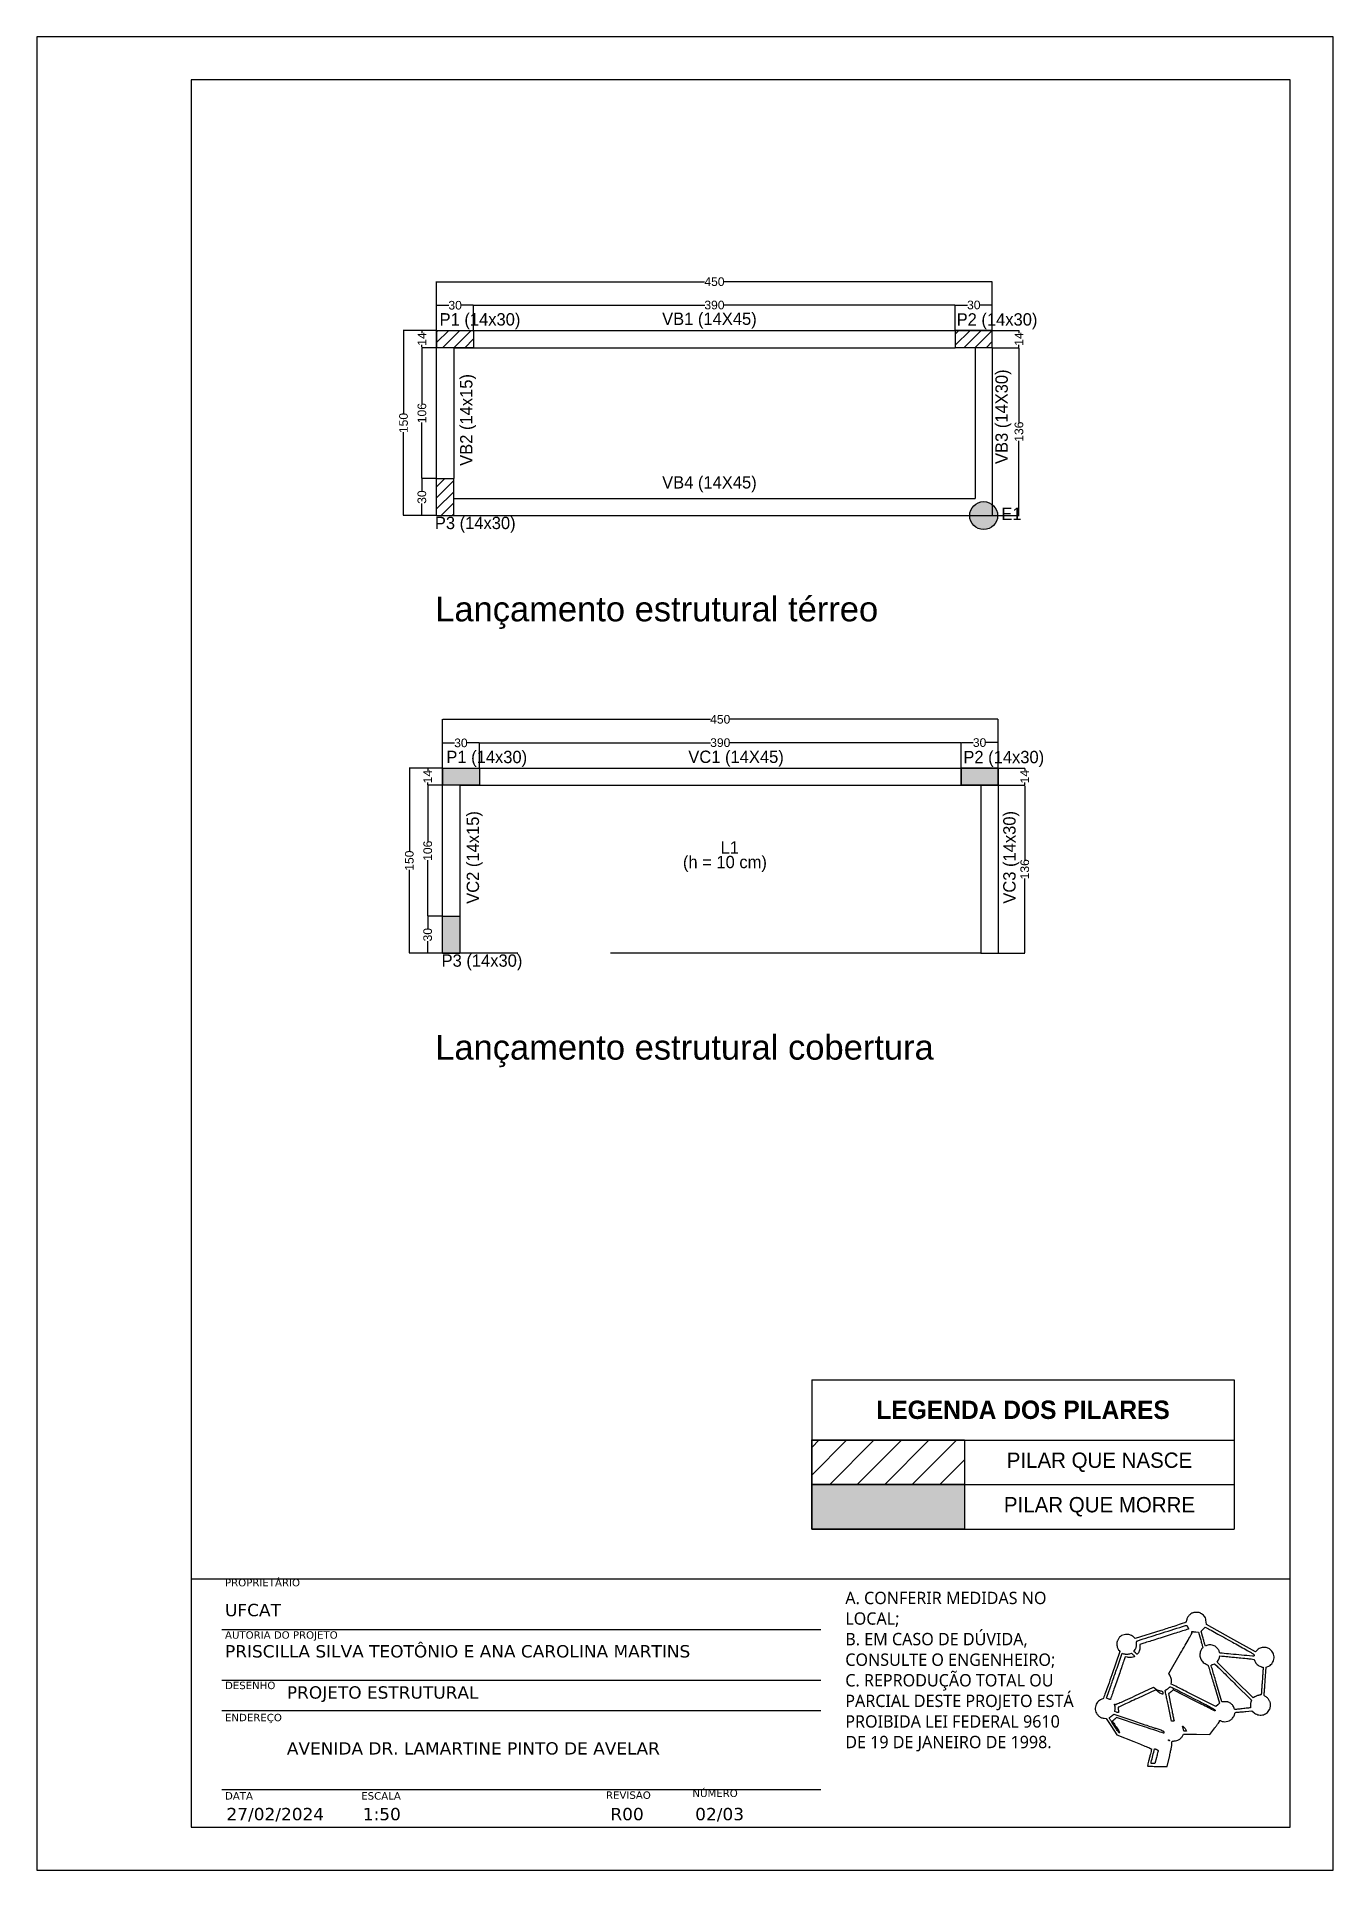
# Paper-space layout '02' of a CAD drawing. Header units: centimetres, sheet in millimetres. Extents: x 0 to 210, y 0 to 297.
# The model-space entities are those that its viewports show. They can reach past a viewport. Long polylines and large blocks are cut down to what shows.
import ezdxf

# ---------------------------------------------------------------- set-up
doc = ezdxf.new("R2010")
doc.units = ezdxf.units.CM
doc.linetypes.add('ACAD_ISO02W100', pattern=[15, 12, -3])
doc.linetypes.add('ACAD_ISO03W100', pattern=[30, 12, -18])
for name, color, linetype in [('ARQUITETURA', 253, 'Continuous'), ('CARIMBO', 250, 'Continuous'), ('Cota', 5, 'Continuous'), ('PEÇAS ESTRUTURAIS', 1, 'Continuous'), ('viewport', 7, 'Continuous')]:
    doc.layers.add(name, color=color, linetype=linetype)
doc.layers.get('viewport').off()
doc.styles.add('Arial', font='arial.ttf', dxfattribs={"height": 0.78125})
doc.styles.add('Arial_1', font='arial.ttf', dxfattribs={"height": 7})
doc.styles.add('Century Gothic_B', font='GOTHICB.TTF', dxfattribs={"height": 0.15})
doc.dimstyles.get("Standard").update_dxf_attribs({"dimtxt": 7, "dimasz": 0.3, "dimexe": 0.18, "dimexo": 0.0625, "dimgap": 0.09, "dimtad": 0, "dimdec": 0, "dimzin": 0, "dimdsep": 46, "dimtxsty": 'Arial_1', "dimcen": 0.09, "dimadec": 0, "dimazin": 0, "dimtfac": 1, "dimtdec": 0, "dimtofl": 0, "dimtmove": 0, "dimatfit": 3, "dimfxl": 1, "dimtolj": 1, "dimtzin": 0, "dimarcsym": 2})

psp = doc.layouts.new('02')

# ---------------------------------------------------------------- texts
at = {"layer": 'CARIMBO', "char_height": 4, "attachment_point": 1, "style": 'Arial'}
for s, width, insert in [('Lançamento estrutural térreo', 74.1962, (64.54, 206.3)), ('Lançamento estrutural cobertura ', 86.2607, (64.54, 135.31))]:
    psp.add_mtext_dynamic_manual_height_columns(s, width=width, gutter_width=0.262, heights=[0], dxfattribs=dict(at, insert=insert))
at = {"layer": 'CARIMBO', "attachment_point": 1}
for s, width, insert, char_height in [('{\\fVerdana|b0|i0|c0|p34;PROPRIETÁRIO}', 5.9377, (30.5, 47.2), 1.2), ('{\\fMicrosoft JhengHei UI|b0|i0|c0|p34;A. CONFERIR MEDIDAS NO LOCAL;\\PB. EM CASO DE DÚVIDA, CONSULTE O ENGENHEIRO;\\PC. REPRODUÇÃO TOTAL OU PARCIAL DESTE PROJETO ESTÁ PROIBIDA LEI FEDERAL 9610 DE 19 DE JANEIRO DE 1998.}', 37.1667, (130.96, 45.12), 2), ('{\\fVerdana|b0|i0|c0|p34;UFCAT }', 60.6098, (30.5, 43.16), 2), ('{\\fVerdana|b0|i0|c0|p34;AUTORIA DO PROJETO}', 29.425, (30.5, 38.72), 1.2), ('{\\fVerdana|b0|i0|c0|p34;PRISCILLA SILVA TEOTÔNIO E ANA CAROLINA MARTINS                   }', 93.8651, (30.5, 36.48), 2), ('{\\fVerdana|b0|i0|c0|p34;DESENHO}', 29.425, (30.5, 30.55), 1.2), ('{\\fVerdana|b0|i0|c0|p34;PROJETO ESTRUTURAL}', 60.6098, (40.52, 29.81), 2), ('{\\fVerdana|b0|i0|c0|p34;ENDEREÇO}', 29.425, (30.5, 25.35), 1.2), ('{\\fVerdana|b0|i0|c0|p34;AVENIDA DR. LAMARTINE PINTO DE AVELAR }', 66.3676, (40.52, 20.75), 2), ('{\\fVerdana|b0|i0|c0|p34;DATA}', 29.425, (30.5, 12.66), 1.2), ('{\\fVerdana|b0|i0|c0|p34;ESCALA}', 29.425, (52.57, 12.66), 1.2), ('{\\fVerdana|b0|i0|c0|p34;REVISÃO}', 29.425, (92.2, 12.78), 1.2), ('{\\fVerdana|b0|i0|c0|p34;NÚMERO}', 29.425, (106.21, 13.08), 1.2), ('{\\fVerdana|b0|i0|c0|p34;27/02/2024}', 60.6098, (30.74, 10.11), 2), ('{\\fVerdana|b0|i0|c0|p34;1:50}', 60.6098, (52.81, 10.11), 2), ('{\\fVerdana|b0|i0|c0|p34;R00}', 60.6098, (92.92, 10.11), 2), ('{\\fVerdana|b0|i0|c0|p34;02/03}', 60.6098, (106.65, 10.11), 2)]:
    psp.add_mtext_dynamic_manual_height_columns(s, width=width, gutter_width=1, heights=[0], dxfattribs=dict(at, insert=insert, char_height=char_height))

msp = doc.modelspace()

# ---------------------------------------------------------------- texts
at = {"layer": 'CARIMBO', "char_height": 10, "attachment_point": 1, "style": 'Century Gothic_B'}
for s, width, insert in [('{\\fCentury Gothic|b0|i0|c0|p34;P1 (14x30)}', 65.7841, (-3573.42, 1665.56)), ('{\\fCentury Gothic|b0|i0|c0|p34;VB1 (14X45)}', 82.615, (-3393.21, 1666.04)), ('{\\fCentury Gothic|b0|i0|c0|p34;P2 (14x30)}', 68.2086, (-3154.74, 1665.5)), ('{\\fCentury Gothic|b0|i0|c0|p34;P1 (14x30)}', 65.7841, (-2920.06, 1665.56)), ('{\\fCentury Gothic|b0|i0|c0|p34;VC1 (14X45)}', 102.798, (-2724.12, 1665.7)), ('{\\fCentury Gothic|b0|i0|c0|p34;P2 (14x30)}', 68.2086, (-2501.38, 1665.5)), ('{\\fCentury Gothic|b0|i0|c0|p34;L1}', 102.798, (-2698.01, 1592.3)), ('{\\fCentury Gothic|b0|i0|c0|p34;(h = 10 cm)}', 103.8834, (-2728.48, 1580.48)), ('{\\fCentury Gothic|b0|i0|c0|p34;VB4 (14X45)}', 82.615, (-3393.21, 1533.55)), ('{\\fCentury Gothic|b0|i0|c0|p34;E1}', 48.9897, (-3118.56, 1508.02)), ('{\\fCentury Gothic|b0|i0|c0|p34;P3 (14x30)}', 69.3268, (-3577.27, 1500.68)), ('{\\fCentury Gothic|b0|i0|c0|p34;P3 (14x30)}', 69.3268, (-2923.91, 1500.68))]:
    msp.add_mtext_dynamic_manual_height_columns(s, width=width, gutter_width=1, heights=[0], dxfattribs=dict(at, insert=insert))
at = {"layer": 'CARIMBO', "char_height": 10, "attachment_point": 1, "rotation": 90, "style": 'Century Gothic_B'}
for s, width, insert in [('{\\fCentury Gothic|b0|i0|c0|p34;VB3 (14X30)}', 79.2109, (-3123.32, 1543.42)), ('{\\fCentury Gothic|b0|i0|c0|p34;VB2 (14x15)}', 129.0414, (-3556.86, 1541.92)), ('{\\fCentury Gothic|b0|i0|c0|p34;VC2 (14x15)}', 90.191, (-2903.6, 1541.62)), ('{\\fCentury Gothic|b0|i0|c0|p34;VC3 (14x30)}', 97.501, (-2469.1, 1541.73))]:
    msp.add_mtext_dynamic_manual_height_columns(s, width=width, gutter_width=1, heights=[0], dxfattribs=dict(at, insert=insert))

# ---------------------------------------------------------------- blocks, each defined once
blk = doc.blocks.new('*T15')
at = {"layer": 'CARIMBO', "color": 0, "linetype": 'ByBlock', "lineweight": -2, "transparency": 16777216}
for p, q in [((0, 0), (137.98, 0)), ((0, 0), (0, -48.73)), ((137.98, 0), (137.98, -48.73)), ((0, -19.67), (137.98, -19.67)), ((49.91, -19.67), (49.91, -48.73)), ((0, -34.2), (137.98, -34.2)), ((0, -48.73), (137.98, -48.73))]:
    blk.add_line(p, q, dxfattribs=at)
at = {"layer": 'CARIMBO', "color": 0, "transparency": 16777216, "attachment_point": 5, "style": 'Century Gothic_B'}
for s, insert, char_height, width in [('LEGENDA DOS PILARES', (68.99, -9.83), 6, 136.6623), ('{\\fCentury Gothic|b0|i0|c0|p34;PILAR QUE NASCE }', (93.95, -26.94), 5, 86.7526), ('{\\fCentury Gothic|b0|i0|c0|p34;PILAR QUE MORRE}', (93.95, -41.47), 5, 86.7526)]:
    blk.add_mtext(s, dxfattribs=dict(at, insert=insert, char_height=char_height, width=width))
blk = doc.blocks.new('*D29')
at = {"layer": 'Cota', "color": 0, "lineweight": -2, "transparency": 16777216}
for p, q in [((-3575.91, 1531.6), (-3587.95, 1531.6)), ((-3587.77, 1531.3), (-3587.77, 1521.69)), ((-3587.77, 1501.9), (-3587.77, 1511.51)), ((-3575.91, 1501.6), (-3587.95, 1501.6))]:
    blk.add_line(p, q, dxfattribs=at)
at = {"layer": 'Cota', "color": 0, "transparency": 16777216}
for points in [[(-3587.82, 1531.3), (-3587.72, 1531.3), (-3587.77, 1531.6)], [(-3587.82, 1501.9), (-3587.72, 1501.9), (-3587.77, 1501.6)]]:
    blk.add_solid(points, dxfattribs=at)
at = {"layer": 'Defpoints', "color": 0, "transparency": 16777216}
for p in [(-3587.77, 1531.6), (-3575.85, 1531.6), (-3575.85, 1501.6)]:
    blk.add_point(p, dxfattribs=at)
at = {"layer": 'Cota', "color": 0, "transparency": 16777216, "insert": (-3587.77, 1516.6), "char_height": 7, "attachment_point": 5, "rotation": 90, "style": 'Arial_1'}
blk.add_mtext('\\A1;30', dxfattribs=at)
blk = doc.blocks.new('*D30')
at = {"layer": 'Cota', "color": 0, "lineweight": -2, "transparency": 16777216}
for p, q in [((-3575.91, 1637.6), (-3587.9, 1637.6)), ((-3587.72, 1637.3), (-3587.72, 1592.09)), ((-3587.72, 1531.9), (-3587.72, 1577.11)), ((-3575.91, 1531.6), (-3587.9, 1531.6))]:
    blk.add_line(p, q, dxfattribs=at)
at = {"layer": 'Cota', "color": 0, "transparency": 16777216}
for points in [[(-3587.77, 1637.3), (-3587.67, 1637.3), (-3587.72, 1637.6)], [(-3587.77, 1531.9), (-3587.67, 1531.9), (-3587.72, 1531.6)]]:
    blk.add_solid(points, dxfattribs=at)
at = {"layer": 'Defpoints', "color": 0, "transparency": 16777216}
for p in [(-3575.85, 1637.6), (-3587.72, 1531.6), (-3575.85, 1531.6)]:
    blk.add_point(p, dxfattribs=at)
at = {"layer": 'Cota', "color": 0, "transparency": 16777216, "insert": (-3587.72, 1584.6), "char_height": 7, "attachment_point": 5, "rotation": 90, "style": 'Arial_1'}
blk.add_mtext('\\A1;106', dxfattribs=at)
blk = doc.blocks.new('*D31')
at = {"layer": 'Cota', "color": 0, "lineweight": -2, "transparency": 16777216}
for p, q in [((-3575.91, 1651.6), (-3587.9, 1651.6)), ((-3587.72, 1651.3), (-3587.72, 1649.36)), ((-3575.91, 1637.6), (-3587.9, 1637.6)), ((-3587.72, 1637.9), (-3587.72, 1639.84))]:
    blk.add_line(p, q, dxfattribs=at)
at = {"layer": 'Cota', "color": 0, "transparency": 16777216}
for points in [[(-3587.77, 1651.3), (-3587.67, 1651.3), (-3587.72, 1651.6)], [(-3587.77, 1637.9), (-3587.67, 1637.9), (-3587.72, 1637.6)]]:
    blk.add_solid(points, dxfattribs=at)
at = {"layer": 'Defpoints', "color": 0, "transparency": 16777216}
for p in [(-3575.85, 1651.6), (-3587.72, 1637.6), (-3575.85, 1637.6)]:
    blk.add_point(p, dxfattribs=at)
at = {"layer": 'Cota', "color": 0, "transparency": 16777216, "insert": (-3587.72, 1644.6), "char_height": 7, "attachment_point": 5, "rotation": 90, "style": 'Arial_1'}
blk.add_mtext('\\A1;14', dxfattribs=at)
blk = doc.blocks.new('*D32')
at = {"layer": 'Cota', "color": 0, "lineweight": -2, "transparency": 16777216}
for p, q in [((-3575.85, 1651.66), (-3575.85, 1672.11)), ((-3575.55, 1671.93), (-3565.94, 1671.93)), ((-3546.15, 1671.93), (-3555.76, 1671.93)), ((-3545.85, 1651.66), (-3545.85, 1672.11))]:
    blk.add_line(p, q, dxfattribs=at)
at = {"layer": 'Cota', "color": 0, "transparency": 16777216}
for points in [[(-3575.55, 1671.98), (-3575.55, 1671.88), (-3575.85, 1671.93)], [(-3546.15, 1671.98), (-3546.15, 1671.88), (-3545.85, 1671.93)]]:
    blk.add_solid(points, dxfattribs=at)
at = {"layer": 'Defpoints', "color": 0, "transparency": 16777216}
for p in [(-3545.85, 1671.93), (-3575.85, 1651.6), (-3545.85, 1651.6)]:
    blk.add_point(p, dxfattribs=at)
at = {"layer": 'Cota', "color": 0, "transparency": 16777216, "insert": (-3560.85, 1671.93), "char_height": 7, "attachment_point": 5, "style": 'Arial_1'}
blk.add_mtext('\\A1;30', dxfattribs=at)
blk = doc.blocks.new('*D33')
at = {"layer": 'Cota', "color": 0, "lineweight": -2, "transparency": 16777216}
for p, q in [((-3545.85, 1651.66), (-3545.85, 1672.29)), ((-3545.55, 1672.11), (-3358.66, 1672.11)), ((-3156.15, 1672.11), (-3343.04, 1672.11)), ((-3155.85, 1651.66), (-3155.85, 1672.29))]:
    blk.add_line(p, q, dxfattribs=at)
at = {"layer": 'Cota', "color": 0, "transparency": 16777216}
for points in [[(-3545.55, 1672.16), (-3545.55, 1672.06), (-3545.85, 1672.11)], [(-3156.15, 1672.16), (-3156.15, 1672.06), (-3155.85, 1672.11)]]:
    blk.add_solid(points, dxfattribs=at)
at = {"layer": 'Defpoints', "color": 0, "transparency": 16777216}
for p in [(-3545.85, 1672.11), (-3545.85, 1651.6), (-3155.85, 1651.6)]:
    blk.add_point(p, dxfattribs=at)
at = {"layer": 'Cota', "color": 0, "transparency": 16777216, "insert": (-3350.85, 1672.11), "char_height": 7, "attachment_point": 5, "style": 'Arial_1'}
blk.add_mtext('\\A1;390', dxfattribs=at)
blk = doc.blocks.new('*D34')
at = {"layer": 'Cota', "color": 0, "lineweight": -2, "transparency": 16777216}
for p, q in [((-3155.85, 1651.66), (-3155.85, 1672.34)), ((-3155.55, 1672.16), (-3145.94, 1672.16)), ((-3126.15, 1672.16), (-3135.76, 1672.16)), ((-3125.85, 1651.66), (-3125.85, 1672.34))]:
    blk.add_line(p, q, dxfattribs=at)
at = {"layer": 'Cota', "color": 0, "transparency": 16777216}
for points in [[(-3155.55, 1672.21), (-3155.55, 1672.11), (-3155.85, 1672.16)], [(-3126.15, 1672.21), (-3126.15, 1672.11), (-3125.85, 1672.16)]]:
    blk.add_solid(points, dxfattribs=at)
at = {"layer": 'Defpoints', "color": 0, "transparency": 16777216}
for p in [(-3155.85, 1672.16), (-3155.85, 1651.6), (-3125.85, 1651.6)]:
    blk.add_point(p, dxfattribs=at)
at = {"layer": 'Cota', "color": 0, "transparency": 16777216, "insert": (-3140.85, 1672.16), "char_height": 7, "attachment_point": 5, "style": 'Arial_1'}
blk.add_mtext('\\A1;30', dxfattribs=at)
blk = doc.blocks.new('*D35')
at = {"layer": 'Cota', "color": 0, "lineweight": -2, "transparency": 16777216}
for p, q in [((-3125.79, 1651.6), (-3104.08, 1651.6)), ((-3104.26, 1651.3), (-3104.26, 1649.36)), ((-3125.79, 1637.6), (-3104.08, 1637.6)), ((-3104.26, 1637.9), (-3104.26, 1639.84))]:
    blk.add_line(p, q, dxfattribs=at)
at = {"layer": 'Cota', "color": 0, "transparency": 16777216}
for points in [[(-3104.31, 1651.3), (-3104.21, 1651.3), (-3104.26, 1651.6)], [(-3104.31, 1637.9), (-3104.21, 1637.9), (-3104.26, 1637.6)]]:
    blk.add_solid(points, dxfattribs=at)
at = {"layer": 'Defpoints', "color": 0, "transparency": 16777216}
for p in [(-3125.85, 1651.6), (-3125.85, 1637.6), (-3104.26, 1637.6)]:
    blk.add_point(p, dxfattribs=at)
at = {"layer": 'Cota', "color": 0, "transparency": 16777216, "insert": (-3104.26, 1644.6), "char_height": 7, "attachment_point": 5, "rotation": 90, "style": 'Arial_1'}
blk.add_mtext('\\A1;14', dxfattribs=at)
blk = doc.blocks.new('*D36')
at = {"layer": 'Cota', "color": 0, "lineweight": -2, "transparency": 16777216}
for p, q in [((-3125.79, 1637.6), (-3104.08, 1637.6)), ((-3104.26, 1637.3), (-3104.26, 1577.09)), ((-3104.26, 1501.9), (-3104.26, 1562.11)), ((-3125.79, 1501.6), (-3104.08, 1501.6))]:
    blk.add_line(p, q, dxfattribs=at)
at = {"layer": 'Cota', "color": 0, "transparency": 16777216}
for points in [[(-3104.31, 1637.3), (-3104.21, 1637.3), (-3104.26, 1637.6)], [(-3104.31, 1501.9), (-3104.21, 1501.9), (-3104.26, 1501.6)]]:
    blk.add_solid(points, dxfattribs=at)
at = {"layer": 'Defpoints', "color": 0, "transparency": 16777216}
for p in [(-3125.85, 1637.6), (-3125.85, 1501.6), (-3104.26, 1501.6)]:
    blk.add_point(p, dxfattribs=at)
at = {"layer": 'Cota', "color": 0, "transparency": 16777216, "insert": (-3104.26, 1569.6), "char_height": 7, "attachment_point": 5, "rotation": 90, "style": 'Arial_1'}
blk.add_mtext('\\A1;136', dxfattribs=at)
blk = doc.blocks.new('*D37')
at = {"layer": 'Cota', "color": 0, "lineweight": -2, "transparency": 16777216}
for p, q in [((-3575.85, 1651.66), (-3575.85, 1691.22)), ((-3575.55, 1691.04), (-3358.8, 1691.04)), ((-3126.15, 1691.04), (-3342.9, 1691.04)), ((-3125.85, 1651.66), (-3125.85, 1691.22))]:
    blk.add_line(p, q, dxfattribs=at)
at = {"layer": 'Cota', "color": 0, "transparency": 16777216}
for points in [[(-3575.55, 1691.09), (-3575.55, 1690.99), (-3575.85, 1691.04)], [(-3126.15, 1691.09), (-3126.15, 1690.99), (-3125.85, 1691.04)]]:
    blk.add_solid(points, dxfattribs=at)
at = {"layer": 'Defpoints', "color": 0, "transparency": 16777216}
for p in [(-3125.85, 1691.04), (-3575.85, 1651.6), (-3125.85, 1651.6)]:
    blk.add_point(p, dxfattribs=at)
at = {"layer": 'Cota', "color": 0, "transparency": 16777216, "insert": (-3350.85, 1691.04), "char_height": 7, "attachment_point": 5, "style": 'Arial_1'}
blk.add_mtext('\\A1;450', dxfattribs=at)
blk = doc.blocks.new('*D38')
at = {"layer": 'Cota', "color": 0, "lineweight": -2, "transparency": 16777216}
for p, q in [((-3575.91, 1651.6), (-3602.79, 1651.6)), ((-3602.61, 1651.3), (-3602.61, 1584.08)), ((-3602.61, 1501.9), (-3602.61, 1569.12)), ((-3575.91, 1501.6), (-3602.79, 1501.6))]:
    blk.add_line(p, q, dxfattribs=at)
at = {"layer": 'Cota', "color": 0, "transparency": 16777216}
for points in [[(-3602.66, 1651.3), (-3602.56, 1651.3), (-3602.61, 1651.6)], [(-3602.66, 1501.9), (-3602.56, 1501.9), (-3602.61, 1501.6)]]:
    blk.add_solid(points, dxfattribs=at)
at = {"layer": 'Defpoints', "color": 0, "transparency": 16777216}
for p in [(-3602.61, 1651.6), (-3575.85, 1651.6), (-3575.85, 1501.6)]:
    blk.add_point(p, dxfattribs=at)
at = {"layer": 'Cota', "color": 0, "transparency": 16777216, "insert": (-3602.61, 1576.6), "char_height": 7, "attachment_point": 5, "rotation": 90, "style": 'Arial_1'}
blk.add_mtext('\\A1;150', dxfattribs=at)
blk = doc.blocks.new('*D40')
at = {"layer": 'Cota', "color": 0, "lineweight": -2, "transparency": 16777216}
for p, q in [((-2923.31, 1531.6), (-2935.35, 1531.6)), ((-2935.17, 1531.3), (-2935.17, 1521.69)), ((-2935.17, 1501.9), (-2935.17, 1511.51)), ((-2923.31, 1501.6), (-2935.35, 1501.6))]:
    blk.add_line(p, q, dxfattribs=at)
at = {"layer": 'Cota', "color": 0, "transparency": 16777216}
for points in [[(-2935.22, 1531.3), (-2935.12, 1531.3), (-2935.17, 1531.6)], [(-2935.22, 1501.9), (-2935.12, 1501.9), (-2935.17, 1501.6)]]:
    blk.add_solid(points, dxfattribs=at)
at = {"layer": 'Defpoints', "color": 0, "transparency": 16777216}
for p in [(-2935.17, 1531.6), (-2923.25, 1531.6), (-2923.25, 1501.6)]:
    blk.add_point(p, dxfattribs=at)
at = {"layer": 'Cota', "color": 0, "transparency": 16777216, "insert": (-2935.17, 1516.6), "char_height": 7, "attachment_point": 5, "rotation": 90, "style": 'Arial_1'}
blk.add_mtext('\\A1;30', dxfattribs=at)
blk = doc.blocks.new('*D41')
at = {"layer": 'Cota', "color": 0, "lineweight": -2, "transparency": 16777216}
for p, q in [((-2923.31, 1637.6), (-2935.3, 1637.6)), ((-2935.12, 1637.3), (-2935.12, 1592.09)), ((-2935.12, 1531.9), (-2935.12, 1577.11)), ((-2923.31, 1531.6), (-2935.3, 1531.6))]:
    blk.add_line(p, q, dxfattribs=at)
at = {"layer": 'Cota', "color": 0, "transparency": 16777216}
for points in [[(-2935.17, 1637.3), (-2935.07, 1637.3), (-2935.12, 1637.6)], [(-2935.17, 1531.9), (-2935.07, 1531.9), (-2935.12, 1531.6)]]:
    blk.add_solid(points, dxfattribs=at)
at = {"layer": 'Defpoints', "color": 0, "transparency": 16777216}
for p in [(-2923.25, 1637.6), (-2935.12, 1531.6), (-2923.25, 1531.6)]:
    blk.add_point(p, dxfattribs=at)
at = {"layer": 'Cota', "color": 0, "transparency": 16777216, "insert": (-2935.12, 1584.6), "char_height": 7, "attachment_point": 5, "rotation": 90, "style": 'Arial_1'}
blk.add_mtext('\\A1;106', dxfattribs=at)
blk = doc.blocks.new('*D42')
at = {"layer": 'Cota', "color": 0, "lineweight": -2, "transparency": 16777216}
for p, q in [((-2923.31, 1651.6), (-2935.3, 1651.6)), ((-2935.12, 1651.3), (-2935.12, 1649.36)), ((-2923.31, 1637.6), (-2935.3, 1637.6)), ((-2935.12, 1637.9), (-2935.12, 1639.84))]:
    blk.add_line(p, q, dxfattribs=at)
at = {"layer": 'Cota', "color": 0, "transparency": 16777216}
for points in [[(-2935.17, 1651.3), (-2935.07, 1651.3), (-2935.12, 1651.6)], [(-2935.17, 1637.9), (-2935.07, 1637.9), (-2935.12, 1637.6)]]:
    blk.add_solid(points, dxfattribs=at)
at = {"layer": 'Defpoints', "color": 0, "transparency": 16777216}
for p in [(-2923.25, 1651.6), (-2935.12, 1637.6), (-2923.25, 1637.6)]:
    blk.add_point(p, dxfattribs=at)
at = {"layer": 'Cota', "color": 0, "transparency": 16777216, "insert": (-2935.12, 1644.6), "char_height": 7, "attachment_point": 5, "rotation": 90, "style": 'Arial_1'}
blk.add_mtext('\\A1;14', dxfattribs=at)
blk = doc.blocks.new('*D43')
at = {"layer": 'Cota', "color": 0, "lineweight": -2, "transparency": 16777216}
for p, q in [((-2923.25, 1651.66), (-2923.25, 1672.11)), ((-2922.95, 1671.93), (-2913.34, 1671.93)), ((-2893.55, 1671.93), (-2903.16, 1671.93)), ((-2893.25, 1651.66), (-2893.25, 1672.11))]:
    blk.add_line(p, q, dxfattribs=at)
at = {"layer": 'Cota', "color": 0, "transparency": 16777216}
for points in [[(-2922.95, 1671.98), (-2922.95, 1671.88), (-2923.25, 1671.93)], [(-2893.55, 1671.98), (-2893.55, 1671.88), (-2893.25, 1671.93)]]:
    blk.add_solid(points, dxfattribs=at)
at = {"layer": 'Defpoints', "color": 0, "transparency": 16777216}
for p in [(-2893.25, 1671.93), (-2923.25, 1651.6), (-2893.25, 1651.6)]:
    blk.add_point(p, dxfattribs=at)
at = {"layer": 'Cota', "color": 0, "transparency": 16777216, "insert": (-2908.25, 1671.93), "char_height": 7, "attachment_point": 5, "style": 'Arial_1'}
blk.add_mtext('\\A1;30', dxfattribs=at)
blk = doc.blocks.new('*D44')
at = {"layer": 'Cota', "color": 0, "lineweight": -2, "transparency": 16777216}
for p, q in [((-2893.25, 1651.66), (-2893.25, 1672.29)), ((-2892.95, 1672.11), (-2706.06, 1672.11)), ((-2503.55, 1672.11), (-2690.44, 1672.11)), ((-2503.25, 1651.66), (-2503.25, 1672.29))]:
    blk.add_line(p, q, dxfattribs=at)
at = {"layer": 'Cota', "color": 0, "transparency": 16777216}
for points in [[(-2892.95, 1672.16), (-2892.95, 1672.06), (-2893.25, 1672.11)], [(-2503.55, 1672.16), (-2503.55, 1672.06), (-2503.25, 1672.11)]]:
    blk.add_solid(points, dxfattribs=at)
at = {"layer": 'Defpoints', "color": 0, "transparency": 16777216}
for p in [(-2893.25, 1672.11), (-2893.25, 1651.6), (-2503.25, 1651.6)]:
    blk.add_point(p, dxfattribs=at)
at = {"layer": 'Cota', "color": 0, "transparency": 16777216, "insert": (-2698.25, 1672.11), "char_height": 7, "attachment_point": 5, "style": 'Arial_1'}
blk.add_mtext('\\A1;390', dxfattribs=at)
blk = doc.blocks.new('*D45')
at = {"layer": 'Cota', "color": 0, "lineweight": -2, "transparency": 16777216}
for p, q in [((-2503.25, 1651.66), (-2503.25, 1672.34)), ((-2502.95, 1672.16), (-2493.34, 1672.16)), ((-2473.55, 1672.16), (-2483.16, 1672.16)), ((-2473.25, 1651.66), (-2473.25, 1672.34))]:
    blk.add_line(p, q, dxfattribs=at)
at = {"layer": 'Cota', "color": 0, "transparency": 16777216}
for points in [[(-2502.95, 1672.21), (-2502.95, 1672.11), (-2503.25, 1672.16)], [(-2473.55, 1672.21), (-2473.55, 1672.11), (-2473.25, 1672.16)]]:
    blk.add_solid(points, dxfattribs=at)
at = {"layer": 'Defpoints', "color": 0, "transparency": 16777216}
for p in [(-2503.25, 1672.16), (-2503.25, 1651.6), (-2473.25, 1651.6)]:
    blk.add_point(p, dxfattribs=at)
at = {"layer": 'Cota', "color": 0, "transparency": 16777216, "insert": (-2488.25, 1672.16), "char_height": 7, "attachment_point": 5, "style": 'Arial_1'}
blk.add_mtext('\\A1;30', dxfattribs=at)
blk = doc.blocks.new('*D46')
at = {"layer": 'Cota', "color": 0, "lineweight": -2, "transparency": 16777216}
for p, q in [((-2473.18, 1651.6), (-2451.48, 1651.6)), ((-2451.66, 1651.3), (-2451.66, 1649.36)), ((-2473.18, 1637.6), (-2451.48, 1637.6)), ((-2451.66, 1637.9), (-2451.66, 1639.84))]:
    blk.add_line(p, q, dxfattribs=at)
at = {"layer": 'Cota', "color": 0, "transparency": 16777216}
for points in [[(-2451.71, 1651.3), (-2451.61, 1651.3), (-2451.66, 1651.6)], [(-2451.71, 1637.9), (-2451.61, 1637.9), (-2451.66, 1637.6)]]:
    blk.add_solid(points, dxfattribs=at)
at = {"layer": 'Defpoints', "color": 0, "transparency": 16777216}
for p in [(-2473.25, 1651.6), (-2473.25, 1637.6), (-2451.66, 1637.6)]:
    blk.add_point(p, dxfattribs=at)
at = {"layer": 'Cota', "color": 0, "transparency": 16777216, "insert": (-2451.66, 1644.6), "char_height": 7, "attachment_point": 5, "rotation": 90, "style": 'Arial_1'}
blk.add_mtext('\\A1;14', dxfattribs=at)
blk = doc.blocks.new('*D47')
at = {"layer": 'Cota', "color": 0, "lineweight": -2, "transparency": 16777216}
for p, q in [((-2473.18, 1637.6), (-2451.48, 1637.6)), ((-2451.66, 1637.3), (-2451.66, 1577.09)), ((-2451.66, 1501.9), (-2451.66, 1562.11)), ((-2473.18, 1501.6), (-2451.48, 1501.6))]:
    blk.add_line(p, q, dxfattribs=at)
at = {"layer": 'Cota', "color": 0, "transparency": 16777216}
for points in [[(-2451.71, 1637.3), (-2451.61, 1637.3), (-2451.66, 1637.6)], [(-2451.71, 1501.9), (-2451.61, 1501.9), (-2451.66, 1501.6)]]:
    blk.add_solid(points, dxfattribs=at)
at = {"layer": 'Defpoints', "color": 0, "transparency": 16777216}
for p in [(-2473.25, 1637.6), (-2473.25, 1501.6), (-2451.66, 1501.6)]:
    blk.add_point(p, dxfattribs=at)
at = {"layer": 'Cota', "color": 0, "transparency": 16777216, "insert": (-2451.66, 1569.6), "char_height": 7, "attachment_point": 5, "rotation": 90, "style": 'Arial_1'}
blk.add_mtext('\\A1;136', dxfattribs=at)
blk = doc.blocks.new('*D39')
at = {"layer": 'Cota', "color": 0, "lineweight": -2, "transparency": 16777216}
for p, q in [((-2923.25, 1651.66), (-2923.25, 1691.22)), ((-2922.95, 1691.04), (-2706.2, 1691.04)), ((-2473.55, 1691.04), (-2690.3, 1691.04)), ((-2473.25, 1651.66), (-2473.25, 1691.22))]:
    blk.add_line(p, q, dxfattribs=at)
at = {"layer": 'Cota', "color": 0, "transparency": 16777216}
for points in [[(-2922.95, 1691.09), (-2922.95, 1690.99), (-2923.25, 1691.04)], [(-2473.55, 1691.09), (-2473.55, 1690.99), (-2473.25, 1691.04)]]:
    blk.add_solid(points, dxfattribs=at)
at = {"layer": 'Defpoints', "color": 0, "transparency": 16777216}
for p in [(-2473.25, 1691.04), (-2923.25, 1651.6), (-2473.25, 1651.6)]:
    blk.add_point(p, dxfattribs=at)
at = {"layer": 'Cota', "color": 0, "transparency": 16777216, "insert": (-2698.25, 1691.04), "char_height": 7, "attachment_point": 5, "style": 'Arial_1'}
blk.add_mtext('\\A1;450', dxfattribs=at)
blk = doc.blocks.new('*D48')
at = {"layer": 'Cota', "color": 0, "lineweight": -2, "transparency": 16777216}
for p, q in [((-2923.31, 1651.6), (-2950.19, 1651.6)), ((-2950.01, 1651.3), (-2950.01, 1584.08)), ((-2950.01, 1501.9), (-2950.01, 1569.12)), ((-2923.31, 1501.6), (-2950.19, 1501.6))]:
    blk.add_line(p, q, dxfattribs=at)
at = {"layer": 'Cota', "color": 0, "transparency": 16777216}
for points in [[(-2950.06, 1651.3), (-2949.96, 1651.3), (-2950.01, 1651.6)], [(-2950.06, 1501.9), (-2949.96, 1501.9), (-2950.01, 1501.6)]]:
    blk.add_solid(points, dxfattribs=at)
at = {"layer": 'Defpoints', "color": 0, "transparency": 16777216}
for p in [(-2950.01, 1651.6), (-2923.25, 1651.6), (-2923.25, 1501.6)]:
    blk.add_point(p, dxfattribs=at)
at = {"layer": 'Cota', "color": 0, "transparency": 16777216, "insert": (-2950.01, 1576.6), "char_height": 7, "attachment_point": 5, "rotation": 90, "style": 'Arial_1'}
blk.add_mtext('\\A1;150', dxfattribs=at)

# ---------------------------------------------------------------- dimensions: what is measured, and where the dimension line sits
at = {"layer": 'Cota'}
for base, p1, p2, picture, middle in [((-3125.85, 1691.04), (-3575.85, 1651.6), (-3125.85, 1651.6), '*D37', (-3350.85, 1691.04)), ((-2473.25, 1691.04), (-2923.25, 1651.6), (-2473.25, 1651.6), '*D39', (-2698.25, 1691.04)), ((-3545.85, 1672.11), (-3155.85, 1651.6), (-3545.85, 1651.6), '*D33', (-3350.85, 1672.11)), ((-3155.85, 1672.16), (-3125.85, 1651.6), (-3155.85, 1651.6), '*D34', (-3140.85, 1672.16)), ((-2893.25, 1672.11), (-2503.25, 1651.6), (-2893.25, 1651.6), '*D44', (-2698.25, 1672.11)), ((-2503.25, 1672.16), (-2473.25, 1651.6), (-2503.25, 1651.6), '*D45', (-2488.25, 1672.16)), ((-3545.85, 1671.93), (-3575.85, 1651.6), (-3545.85, 1651.6), '*D32', (-3560.85, 1671.93)), ((-2893.25, 1671.93), (-2923.25, 1651.6), (-2893.25, 1651.6), '*D43', (-2908.25, 1671.93))]:
    dim = msp.add_linear_dim(base=base, p1=p1, p2=p2, dimstyle='Standard', dxfattribs=at)
    dim.commit()
    dim.dimension.update_dxf_attribs({"geometry": picture, "text_midpoint": middle})
for base, p1, p2, picture, middle in [((-3602.61, 1651.6), (-3575.85, 1501.6), (-3575.85, 1651.6), '*D38', (-3602.61, 1576.6)), ((-3587.72, 1637.6), (-3575.85, 1651.6), (-3575.85, 1637.6), '*D31', (-3587.72, 1644.6)), ((-3104.26, 1637.6), (-3125.85, 1651.6), (-3125.85, 1637.6), '*D35', (-3104.26, 1644.6)), ((-2950.01, 1651.6), (-2923.25, 1501.6), (-2923.25, 1651.6), '*D48', (-2950.01, 1576.6)), ((-2935.12, 1637.6), (-2923.25, 1651.6), (-2923.25, 1637.6), '*D42', (-2935.12, 1644.6)), ((-2451.66, 1637.6), (-2473.25, 1651.6), (-2473.25, 1637.6), '*D46', (-2451.66, 1644.6)), ((-3587.72, 1531.6), (-3575.85, 1637.6), (-3575.85, 1531.6), '*D30', (-3587.72, 1584.6)), ((-3104.26, 1501.6), (-3125.85, 1637.6), (-3125.85, 1501.6), '*D36', (-3104.26, 1569.6)), ((-2935.12, 1531.6), (-2923.25, 1637.6), (-2923.25, 1531.6), '*D41', (-2935.12, 1584.6)), ((-2451.66, 1501.6), (-2473.25, 1637.6), (-2473.25, 1501.6), '*D47', (-2451.66, 1569.6)), ((-3587.77, 1531.6), (-3575.85, 1501.6), (-3575.85, 1531.6), '*D29', (-3587.77, 1516.6)), ((-2935.17, 1531.6), (-2923.25, 1501.6), (-2923.25, 1531.6), '*D40', (-2935.17, 1516.6))]:
    dim = msp.add_linear_dim(base=base, p1=p1, p2=p2, angle=90, dimstyle='Standard', dxfattribs=at)
    dim.commit()
    dim.dimension.update_dxf_attribs({"geometry": picture, "text_midpoint": middle})

# ---------------------------------------------------------------- hatches: boundary and pattern name
at = {"layer": 'CARIMBO'}
h = msp.add_hatch(dxfattribs=at)
h.set_pattern_fill('ANSI31', color=1, scale=2)
h.paths.add_polyline_path([(-3545.85, 1651.6), (-3575.85, 1651.6), (-3575.85, 1637.6), (-3545.85, 1637.6)])
h.paths.add_polyline_path([(-3561.85, 1531.6), (-3575.85, 1531.6), (-3575.85, 1501.6), (-3561.85, 1501.6)])
h.paths.add_polyline_path([(-3125.85, 1651.6), (-3155.85, 1651.6), (-3155.85, 1637.6), (-3125.85, 1637.6)])
h = msp.add_hatch(color=1, dxfattribs=at)
h.dxf.hatch_style = 1
h.paths.add_polyline_path([(-3121.52, 1501.6, 0.230114), (-3125.85, 1510.51), (-3125.85, 1501.6), (-3139.85, 1501.6), (-3144.18, 1501.6, 1)])
h.paths.add_polyline_path([(-3125.85, 1510.51, 0.345931), (-3139.85, 1510.51), (-3139.85, 1501.6), (-3125.85, 1501.6)])
h.paths.add_polyline_path([(-3139.85, 1510.51, 0.230114), (-3144.18, 1501.6), (-3139.85, 1501.6)], flags=17)
h.paths.add_polyline_path([(-2909.25, 1531.6), (-2923.25, 1531.6), (-2923.25, 1501.6), (-2909.25, 1501.6)])
h.paths.add_polyline_path([(-2893.25, 1651.6), (-2923.25, 1651.6), (-2923.25, 1637.6), (-2893.25, 1637.6)])
h.paths.add_polyline_path([(-2473.25, 1651.6), (-2503.25, 1651.6), (-2503.25, 1637.6), (-2473.25, 1637.6)])
h = msp.add_hatch(dxfattribs=at)
h.set_pattern_fill('ANSI31', color=1, scale=2)
h.paths.add_polyline_path([(-2267.54, 1600.41), (-2317.45, 1600.41), (-2317.45, 1585.87), (-2267.54, 1585.87)])
h = msp.add_hatch(color=1, dxfattribs=at)
h.dxf.hatch_style = 1
h.paths.add_polyline_path([(-2267.54, 1571.34), (-2267.54, 1585.87), (-2317.45, 1585.87), (-2317.45, 1571.34)])

# ---------------------------------------------------------------- linework, layer by layer
at = {"layer": 'ARQUITETURA'}
for p, q in [((-3575.85, 1501.6), (-3575.85, 1651.6)), ((-3575.85, 1651.6), (-3125.85, 1651.6)), ((-2923.25, 1501.6), (-2923.25, 1651.6)), ((-2923.25, 1651.6), (-2473.25, 1651.6)), ((-3561.85, 1637.6), (-3561.85, 1531.6)), ((-3561.85, 1637.6), (-3155.85, 1637.6)), ((-3139.85, 1637.6), (-3139.85, 1515.6)), ((-3125.85, 1637.6), (-3125.85, 1501.6)), ((-2909.25, 1637.6), (-2909.25, 1501.6)), ((-2909.25, 1637.6), (-2473.25, 1637.6)), ((-2487.25, 1637.6), (-2487.25, 1501.6)), ((-2473.25, 1637.6), (-2473.25, 1501.6)), ((-3561.85, 1515.6), (-3139.85, 1515.6)), ((-3561.85, 1501.6), (-3139.85, 1501.6)), ((-3139.85, 1501.6), (-3125.85, 1501.6))]:
    msp.add_line(p, q, dxfattribs=at)
at = {"layer": 'ARQUITETURA', "linetype": 'ACAD_ISO02W100'}
msp.add_line((-2487.25, 1501.6), (-2909.25, 1501.6), dxfattribs=at)
at = {"layer": 'CARIMBO', "linetype": 'ACAD_ISO03W100'}
for p, q in [((-3125.85, 1597.6), (-3125.85, 1501.6)), ((-2473.25, 1597.6), (-2473.25, 1501.6))]:
    msp.add_line(p, q, dxfattribs=at)
at = {"layer": 'CARIMBO'}
msp.add_line((-2487.25, 1501.6), (-2473.25, 1501.6), dxfattribs=at)
for points in [[(-2317.45, 1600.41), (-2267.54, 1600.41), (-2267.54, 1585.87), (-2317.45, 1585.87)], [(-2317.45, 1585.87), (-2267.54, 1585.87), (-2267.54, 1571.34), (-2317.45, 1571.34)]]:
    msp.add_lwpolyline(points, close=True, dxfattribs=at)
at = {"layer": 'Cota'}
msp.add_line((-3575.85, 1501.6), (-3575.85, 1515.6), dxfattribs=at)
at = {"layer": 'PEÇAS ESTRUTURAIS'}
for p, q in [((-3575.85, 1651.6), (-3561.85, 1651.6)), ((-3575.85, 1651.6), (-3575.85, 1637.6)), ((-3575.85, 1651.6), (-3545.85, 1651.6)), ((-3545.85, 1651.6), (-3545.85, 1637.6)), ((-3125.85, 1651.6), (-3155.85, 1651.6)), ((-3155.85, 1651.6), (-3155.85, 1637.6)), ((-3125.85, 1637.6), (-3125.85, 1651.6)), ((-2923.25, 1651.6), (-2909.25, 1651.6)), ((-2923.25, 1651.6), (-2923.25, 1637.6)), ((-2923.25, 1651.6), (-2893.25, 1651.6)), ((-2893.25, 1651.6), (-2893.25, 1637.6)), ((-2473.25, 1651.6), (-2503.25, 1651.6)), ((-2503.25, 1651.6), (-2503.25, 1637.6)), ((-2473.25, 1637.6), (-2473.25, 1651.6)), ((-3545.85, 1637.6), (-3575.85, 1637.6)), ((-3125.85, 1637.6), (-3155.85, 1637.6)), ((-2893.25, 1637.6), (-2923.25, 1637.6)), ((-2473.25, 1637.6), (-2487.25, 1637.6)), ((-3575.85, 1501.6), (-3575.85, 1531.6)), ((-3575.85, 1531.6), (-3561.85, 1531.6)), ((-3561.85, 1501.6), (-3561.85, 1531.6)), ((-2923.25, 1501.6), (-2923.25, 1531.6)), ((-2923.25, 1531.6), (-2909.25, 1531.6)), ((-3575.85, 1501.6), (-3561.85, 1501.6)), ((-2923.25, 1501.6), (-2909.25, 1501.6))]:
    msp.add_line(p, q, dxfattribs=at)
for points in [[(-2923.25, 1651.6), (-2893.25, 1651.6), (-2893.25, 1637.6), (-2923.25, 1637.6)], [(-2503.25, 1651.6), (-2473.25, 1651.6), (-2473.25, 1637.6), (-2503.25, 1637.6)], [(-2923.25, 1531.6), (-2909.25, 1531.6), (-2909.25, 1501.6), (-2923.25, 1501.6)]]:
    msp.add_lwpolyline(points, close=True, dxfattribs=at)
msp.add_circle((-3132.85, 1501.6), 11.33, dxfattribs=at)

# ---------------------------------------------------------------- block references
msp.add_blockref('*T15', (-2317.45, 1620.07))

msp.set_redraw_order([(e.dxf.handle, doc.entitydb.next_handle()) for e in msp.query("TEXT MTEXT ATTDEF DIMENSION ARC_DIMENSION")])  # texts and dimensions are drawn at this point

# ---------------------------------------------------------------- linework, layer by layer
for points in [[(187.08, 41.64, 0.079478), (186.74, 41.4, 0.054467), (186.45, 41.04, 0.055091), (186.25, 40.63, 0.089267), (186.18, 40.25, -0.318001), (186.12, 40.17, -0.00227), (185.34, 39.9, -0.004795), (184.18, 39.51, -0.00091), (182.05, 38.84), (177.93, 37.53), (177.7, 37.75, 0.045989), (177.45, 37.95, 0.048466), (177.17, 38.1, 0.049205), (176.87, 38.19, 0.050376), (176.56, 38.22, 0.057358), (176.1, 38.17, 0.073919), (175.71, 38.01, 0.074646), (175.39, 37.75, 0.059941), (175.13, 37.39, 0.022187), (175.03, 37.19, 0.046293), (174.98, 37.03, 0.042492), (174.95, 36.86, 0.016038), (174.94, 36.61, 0.031811), (174.97, 36.29, 0.052573), (175.03, 36.03, 0.056422), (175.14, 35.8, 0.043793), (175.31, 35.58), (175.44, 35.44), (174.12, 31.64, -0.001341), (173.53, 29.96, -0.00365), (173.1, 28.79, -0.000922), (172.76, 27.86, -0.232969), (172.7, 27.8, 0.052602), (172.3, 27.63, 0.060655), (171.96, 27.39, 0.062659), (171.7, 27.08, 0.062566), (171.53, 26.71, 0.067657), (171.44, 26.28, 0.07176), (171.48, 25.84, 0.071432), (171.65, 25.44, 0.066114), (171.92, 25.08, 0.03404), (172.13, 24.9, 0.051282), (172.34, 24.77, 0.04987), (172.58, 24.69, 0.030117), (172.87, 24.63), (173.23, 24.59), (174.07, 23.28), (174.92, 21.97), (177.71, 20.84, -0.00035), (178.78, 20.41, -0.000565), (179.69, 20.04, -0.000077), (180.5, 19.7, -0.041097), (180.55, 19.68, -0.317107), (180.56, 19.64, -0.002034), (180.48, 19.25, -0.00699), (180.37, 18.81, -0.004284), (180.24, 18.29, 0.003499), (180.08, 17.68, 0.009869), (179.98, 17.26, 0.005641), (179.91, 16.94, 0.317571), (179.94, 16.89, 0.121999), (179.99, 16.87, 0.001087), (180.44, 16.85, 0.003666), (180.96, 16.84, 0.002349), (181.55, 16.82), (183.1, 16.8), (183.5, 18.6, 0.003235), (183.65, 19.31, 0.004837), (183.77, 19.92, 0.002145), (183.87, 20.45, 0.099334), (183.86, 20.56, -0.057961), (183.84, 20.75, -0.189286), (183.89, 20.86, -0.162677), (184.01, 20.93, -0.040506), (184.23, 20.95, 0.074695), (184.64, 21.01, 0.067212), (185.03, 21.19, 0.06575), (185.36, 21.47, 0.065907), (185.61, 21.83), (185.72, 22.05), (187.86, 22.04), (190.01, 22.02), (190.82, 23.07, 0.005197), (191.14, 23.5, 0.009482), (191.39, 23.85, 0.004462), (191.59, 24.15, 0.241149), (191.59, 24.21, -0.038552), (191.58, 24.28, -0.487664), (191.59, 24.29, -0.104544), (191.63, 24.28, -0.003557), (191.79, 24.21, 0.08403), (192.2, 24.08, 0.068415), (192.66, 24.09, 0.066973), (193.11, 24.22, 0.07379), (193.5, 24.46, 0.047786), (193.69, 24.66, 0.036473), (193.86, 24.91, 0.037396), (193.99, 25.16, 0.094407), (194.03, 25.36, -0.152944), (194.06, 25.48, -0.128065), (194.16, 25.56, -0.081842), (194.33, 25.61, -0.031911), (194.57, 25.63, 0.017211), (194.75, 25.64, 0.003074), (195.07, 25.66, 0.003318), (195.45, 25.69, 0.00299), (195.84, 25.73), (196.8, 25.84), (197.1, 25.57, 0.108864), (197.77, 25.21, 0.117508), (198.51, 25.17, 0.117913), (199.19, 25.46, 0.110153), (199.68, 26.04, 0.037258), (199.74, 26.18, 0.034903), (199.78, 26.34, 0.029781), (199.8, 26.52, 0.016378), (199.81, 26.74, 0.015811), (199.81, 26.99, 0.046417), (199.78, 27.16, 0.049348), (199.73, 27.32, 0.019736), (199.62, 27.53, 0.027212), (199.51, 27.7, 0.030137), (199.39, 27.85, 0.030273), (199.25, 27.98, 0.027963), (199.1, 28.1, -0.012714), (198.92, 28.22, -0.065884), (198.83, 28.31, -0.119764), (198.8, 28.38, -0.093219), (198.8, 28.48, 0.026903), (198.81, 28.6, 0.000513), (198.86, 29.22, 0.001244), (198.91, 29.94, 0.000833), (198.97, 30.77), (199.11, 32.9), (199.4, 33.01, 0.131929), (200.03, 33.47, 0.124197), (200.37, 34.2, 0.123277), (200.32, 35, 0.128862), (199.9, 35.67, 0.035506), (199.65, 35.88, 0.060104), (199.41, 36.01, 0.058967), (199.14, 36.08, 0.032836), (198.8, 36.1, 0.043172), (198.45, 36.07, 0.058016), (198.13, 35.98, 0.059393), (197.85, 35.82, 0.048311), (197.6, 35.59), (197.41, 35.38), (193.42, 37.59), (189.44, 39.8), (189.4, 40.27, 0.045148), (189.33, 40.7, 0.069177), (189.19, 41.04, 0.07197), (188.96, 41.32, 0.053536), (188.65, 41.56, 0.019859), (188.44, 41.68, 0.053842), (188.28, 41.74, 0.04808), (188.1, 41.76, 0.013377), (187.83, 41.77, 0.014365), (187.58, 41.76, 0.029893), (187.39, 41.74, 0.035951), (187.23, 41.7, 0.034713)], [(186.32, 39.57, 0.031863), (186.34, 39.52, 0.011462), (186.38, 39.44, 0.011316), (186.43, 39.36, 0.013177), (186.47, 39.29, -0.017287), (186.51, 39.22, -0.0272), (186.54, 39.16, -0.025593), (186.56, 39.11, -0.299351), (186.55, 39.09, -0.099006), (186.53, 39.08, -0.000046), (185.58, 38.77, -0.000665), (184.52, 38.43, -0.000405), (183.27, 38.04, 0.00001), (181.97, 37.63, 0.000012), (180.77, 37.25, 0.00001), (179.76, 36.93, 0.000097), (179.33, 36.79), (178.66, 36.58), (178.66, 36.15, -0.038871), (178.64, 35.82, -0.04202), (178.56, 35.5, -0.046084), (178.45, 35.24, -0.095107), (178.3, 35.07, -0.095463), (178.24, 35.03, -0.1793), (178.17, 35.03, -0.082716), (178.1, 35.08, -0.010801), (177.95, 35.22), (177.71, 35.45), (177.91, 35.77, 0.023212), (178.02, 35.97, 0.053839), (178.08, 36.13, 0.044556), (178.1, 36.31, 0.011864), (178.12, 36.6, -0.009508), (178.13, 36.84, -0.028153), (178.15, 37, -0.038951), (178.17, 37.11, -0.225559), (178.21, 37.15, -0.011613), (178.74, 37.33, -0.000133), (182.31, 38.46, -0.000027), (186.07, 39.65, -0.060557), (186.19, 39.67, -0.100927), (186.23, 39.67, -0.076882), (186.27, 39.65, -0.074024), (186.3, 39.61, -0.081175)], [(187.72, 38.61), (188.16, 38.57), (188.37, 37.81, 0.001166), (188.47, 37.49, 0.000919), (188.57, 37.13, 0.000929), (188.66, 36.81, 0.002298), (188.74, 36.57, -0.006874), (188.81, 36.3, -0.039177), (188.84, 36.16, -0.084305), (188.84, 36.07, -0.165216), (188.8, 36.01, 0.067696), (188.76, 35.96, 0.012124), (188.69, 35.86, 0.012896), (188.62, 35.74, 0.011331), (188.55, 35.61, 0.053195), (188.45, 35.33, 0.04526), (188.4, 35.01, 0.044287), (188.4, 34.67, 0.04575), (188.47, 34.35, 0.070802), (188.59, 34.08, 0.048201), (188.81, 33.81, 0.046928), (189.08, 33.57, 0.056012), (189.38, 33.41, -0.016724), (189.59, 33.31, -0.09403), (189.69, 33.24, -0.096831), (189.75, 33.13, -0.018271), (189.82, 32.91, 0.002353), (189.89, 32.67, 0.000112), (190.13, 31.86, 0.000183), (190.42, 30.9, 0.000132), (190.74, 29.82), (191.55, 27.08), (191.27, 26.79), (190.99, 26.51), (187.65, 28.21, 0.000388), (186.35, 28.86, 0.000576), (185.21, 29.44, 0.000248), (184.23, 29.93, 0.011766), (184.03, 30.03), (183.76, 30.15), (183.8, 30.47, 0.051501), (183.81, 30.75, 0.041753), (183.75, 31.06, 0.040572), (183.65, 31.36, 0.041767), (183.5, 31.63), (183.35, 31.86), (185.26, 35.16, 0.00172), (186.02, 36.47, 0.003292), (186.62, 37.54, 0.000501), (187.12, 38.45, 0.318822), (187.12, 38.51, -0.087878), (187.07, 38.59, -0.168967), (187.06, 38.66, -0.263976), (187.1, 38.7, -0.164458), (187.17, 38.7, 0.053649), (187.24, 38.68, 0.00818), (187.38, 38.65, 0.009074), (187.55, 38.63, 0.007751)], [(193.65, 36.97, -0.000688), (195.85, 35.75, -0.008137), (196.69, 35.26, -0.012877), (197.15, 34.97, -0.300165), (197.2, 34.83, -0.057537), (197.18, 34.77, -0.102251), (197.15, 34.72, -0.110803), (197.1, 34.69, -0.076165), (197.04, 34.68, -0.02293), (196.89, 34.69, -0.000084), (195.11, 34.85, -0.000518), (193.4, 35.02, -0.0009), (191.98, 35.15, -0.012807), (191.74, 35.18, -0.097718), (191.63, 35.22, -0.155413), (191.57, 35.29, -0.047521), (191.53, 35.43, 0.071412), (191.44, 35.65, 0.040121), (191.28, 35.89, 0.038825), (191.07, 36.11, 0.047979), (190.85, 36.29, 0.062874), (190.54, 36.43, 0.047954), (190.18, 36.5, 0.048985), (189.82, 36.51, 0.077879), (189.52, 36.43), (189.28, 36.33), (189.16, 36.73, -0.000885), (189.1, 36.93, -0.000271), (189.01, 37.24, -0.000271), (188.9, 37.58, -0.000296), (188.81, 37.92), (188.57, 38.72), (188.91, 39.06), (189.25, 39.4), (189.66, 39.18, -0.003409), (189.95, 39.02, -0.000135), (191.01, 38.44, -0.000239), (192.25, 37.75, -0.000169)], [(176.53, 35, 0.029732), (176.65, 35.01, 0.016387), (176.8, 35.03, 0.016289), (176.94, 35.06, 0.025067), (177.07, 35.09), (177.34, 35.19), (177.6, 34.93, -0.027415), (177.77, 34.74, -0.311881), (177.78, 34.64, -0.197541), (177.68, 34.57, -0.012375), (177.33, 34.49, -0.021963), (177.15, 34.46, -0.036691), (177, 34.45, -0.035708), (176.84, 34.47, -0.019541), (176.66, 34.51), (176.31, 34.6), (176.18, 34.24, 0.003701), (176.09, 34, 0.000146), (175.77, 33.08, 0.000259), (175.4, 32.01, 0.000183), (174.98, 30.8, -0.0004), (174.56, 29.61, -0.000658), (174.21, 28.6, -0.00004), (173.89, 27.7, -0.112129), (173.88, 27.68, -0.253723), (173.86, 27.67, -0.007738), (173.78, 27.69, -0.013512), (173.68, 27.72, -0.008721), (173.56, 27.76), (173.27, 27.86), (173.7, 29.1, -0.000037), (173.92, 29.74, -0.000012), (174.25, 30.69, -0.000012), (174.62, 31.74, -0.000014), (174.97, 32.76), (175.81, 35.17), (176.04, 35.09, 0.02723), (176.15, 35.05, 0.01557), (176.28, 35.03, 0.01552), (176.42, 35.01, 0.0248)], [(194.17, 30.11), (196.75, 27.55), (196.64, 27.25, 0.028266), (196.6, 27.1, 0.02451), (196.58, 26.95, 0.024559), (196.57, 26.79, 0.028739), (196.57, 26.64, -0.001995), (196.58, 26.52, -0.003309), (196.59, 26.42, -0.000447), (196.6, 26.33, -0.361795), (196.6, 26.32, -0.03599), (196.59, 26.32, -0.000005), (196.27, 26.29, -0.000135), (195.91, 26.25, -0.000082), (195.48, 26.2, 0.001749), (195.04, 26.15, 0.002362), (194.65, 26.1, 0.001598), (194.32, 26.06, 0.025723), (194.21, 26.04, -0.06375), (194.12, 26.03, -0.183375), (194.05, 26.05, -0.102514), (194, 26.12, -0.0133), (193.93, 26.29, 0.038184), (193.81, 26.56, 0.047969), (193.66, 26.78, 0.047232), (193.46, 26.96, 0.035356), (193.21, 27.13, 0.026141), (193.03, 27.23, 0.054643), (192.89, 27.28, 0.04436), (192.71, 27.3, 0.012318), (192.44, 27.3), (191.95, 27.29), (191.09, 30.21, -0.000578), (190.76, 31.33, -0.000934), (190.48, 32.29, -0.000122), (190.23, 33.14, -0.071528), (190.23, 33.2, -0.231594), (190.24, 33.23, -0.028555), (190.31, 33.27, -0.029017), (190.39, 33.32, -0.020061), (190.5, 33.36), (190.77, 33.45), (191.18, 33.06, -0.004686), (191.45, 32.8, -0.000307), (192.23, 32.04, -0.000446), (193.15, 31.12, -0.000333)], [(194.73, 34.44, -0.00146), (195.98, 34.31, -0.007591), (196.67, 34.23, -0.006209), (197.11, 34.17, -0.238802), (197.19, 34.11, -0.015788), (197.22, 34.06, -0.00479), (197.25, 33.98, -0.004792), (197.29, 33.9, -0.005205), (197.32, 33.81, 0.075512), (197.46, 33.56, 0.049275), (197.68, 33.32, 0.047846), (197.96, 33.12, 0.05785), (198.26, 32.99, -0.001287), (198.39, 32.95, -0.00198), (198.51, 32.91, -0.000639), (198.62, 32.88, -0.057514), (198.63, 32.87, -0.280891), (198.64, 32.86, -0.000083), (198.6, 32.23, -0.001358), (198.55, 31.53, -0.000819), (198.49, 30.7, 0.000173), (198.43, 29.87, 0.000278), (198.38, 29.16, 0.000042), (198.33, 28.53, 0.018054), (198.33, 28.49, -0.302632), (198.31, 28.46, -0.016169), (198.22, 28.43, -0.020877), (198.1, 28.39, -0.013225), (197.96, 28.36, 0.026185), (197.8, 28.32, 0.017269), (197.62, 28.26, 0.017393), (197.44, 28.18, 0.031903), (197.31, 28.11), (197.03, 27.93), (194.1, 30.82), (191.17, 33.71), (191.36, 34.01, 0.020627), (191.43, 34.14, 0.016626), (191.5, 34.28, 0.016938), (191.56, 34.42, 0.04077), (191.59, 34.53), (191.63, 34.75), (191.97, 34.71, 0.006056), (192.21, 34.68, 0.00035), (192.93, 34.61, 0.000532), (193.78, 34.53, 0.000391)], [(187.24, 27.91, -0.001061), (189.09, 26.97, -0.005481), (190.1, 26.43, -0.003402), (190.78, 26.06, -0.230482), (190.85, 25.95, -0.036963), (190.85, 25.9, -0.061098), (190.85, 25.86, -0.087861), (190.84, 25.83, -0.25533), (190.82, 25.82, -0.111829), (190.78, 25.83, -0.000079), (189.8, 26.32, -0.000923), (188.7, 26.87, -0.000564), (187.41, 27.53), (184.06, 29.23), (183.84, 29.02, -0.014844), (183.74, 28.93, -0.012465), (183.63, 28.84, -0.01265), (183.53, 28.77, -0.033546), (183.45, 28.72), (183.29, 28.64), (183.75, 26.42, -0.000653), (183.92, 25.57, -0.001083), (184.07, 24.86, -0.000055), (184.2, 24.21, -0.260012), (184.2, 24.2, -0.142558), (184.19, 24.19, -0.004079), (184.13, 24.18, -0.007961), (184.07, 24.17, -0.005359), (183.99, 24.16), (183.8, 24.14), (183.29, 26.61, -0.000185), (183.09, 27.56, -0.000301), (182.92, 28.37, -0.000033), (182.77, 29.09, -0.02743), (182.76, 29.12, -0.246772), (182.77, 29.15, -0.022251), (182.82, 29.19, -0.024852), (182.89, 29.23, -0.016722), (182.97, 29.27, 0.03062), (183.07, 29.32, 0.017067), (183.17, 29.4, 0.016974), (183.28, 29.48, 0.026295), (183.36, 29.56, -0.013983), (183.44, 29.63, -0.018776), (183.51, 29.69, -0.016116), (183.57, 29.73, -0.154035), (183.6, 29.74, -0.116878), (183.64, 29.73, -0.000078), (184.69, 29.21, -0.000936), (185.86, 28.62, -0.000571)], [(181.48, 29.22, 0.022644), (181.57, 29.19, 0.007246), (181.7, 29.15, 0.007213), (181.85, 29.11, 0.007999), (182, 29.08, -0.013341), (182.21, 29.03, -0.09412), (182.3, 28.99, -0.140632), (182.35, 28.92, -0.042772), (182.39, 28.79, -0.013144), (182.4, 28.71, -0.018928), (182.41, 28.63, -0.014987), (182.41, 28.57, -0.202429), (182.41, 28.55, -0.290652), (182.31, 28.53, -0.026241), (182.06, 28.63, -0.031552), (181.8, 28.78, -0.038811), (181.57, 28.95), (181.26, 29.24), (178.26, 27.85, 0.000325), (177.1, 27.31, 0.000519), (176.12, 26.85, 0.000091), (175.24, 26.45, 0.028847), (175.18, 26.41, 0.150482), (175.14, 26.37, 0.101192), (175.13, 26.3, 0.050792), (175.13, 26.2, 0.010673), (175.17, 26.03, -0.016188), (175.2, 25.9, -0.018725), (175.21, 25.77, -0.018072), (175.22, 25.67, -0.096024), (175.21, 25.61, -0.109493), (175.18, 25.56, -0.19019), (175.13, 25.54, -0.077362), (175.06, 25.55, -0.008984), (174.89, 25.6), (174.62, 25.7), (174.65, 26.1, 0.016704), (174.65, 26.27, 0.015745), (174.65, 26.45, 0.01593), (174.63, 26.6, 0.051425), (174.61, 26.7, -0.032234), (174.57, 26.83, -0.159965), (174.58, 26.91, -0.375896), (174.62, 26.93, -0.099665), (174.69, 26.89, 0.279284), (174.79, 26.88, 0.00254), (175.44, 27.16, 0.00554), (176.35, 27.56, 0.001381), (177.83, 28.24), (180.89, 29.66), (181.1, 29.48, 0.017534), (181.2, 29.4, 0.014145), (181.3, 29.33, 0.014381), (181.41, 29.26, 0.035279)], [(181.41, 22.95, -0.00294), (182.05, 22.73, -0.025576), (182.33, 22.62, -0.063924), (182.47, 22.53, -0.160072), (182.53, 22.42, -0.022263), (182.55, 22.36, -0.029376), (182.55, 22.3, -0.029705), (182.55, 22.25, -0.178357), (182.54, 22.23, -0.282142), (182.51, 22.22, -0.000118), (181.4, 22.58, -0.00162), (180.17, 22.99, -0.000979), (178.71, 23.48), (174.91, 24.76), (174.64, 24.51, -0.0088), (174.53, 24.41, -0.010914), (174.42, 24.32, -0.009353), (174.33, 24.25, -0.076824), (174.28, 24.23, 0.454089), (174.26, 24.18, 0.011435), (174.37, 23.97, 0.014163), (174.55, 23.68, 0.004889), (174.81, 23.26, -0.002961), (175.04, 22.9, -0.004887), (175.24, 22.59, -0.00098), (175.4, 22.32, -0.344756), (175.4, 22.3, -0.332227), (175.33, 22.29, -0.073954), (175.22, 22.37, -0.040347), (175.08, 22.53, -0.012625), (174.9, 22.8, 0.000931), (174.76, 23.02, 0.000368), (174.56, 23.33, 0.000364), (174.35, 23.67, 0.000456), (174.15, 23.98, -0.003073), (173.86, 24.42, -0.037661), (173.77, 24.6, -0.141134), (173.75, 24.7, -0.229813), (173.8, 24.77, 0.031012), (173.86, 24.81, 0.007771), (173.96, 24.89, 0.007907), (174.07, 24.98, 0.007886), (174.18, 25.07), (174.43, 25.3), (177.38, 24.3, 0.000185), (178.58, 23.9, 0.000193), (179.78, 23.49, 0.000185), (180.81, 23.15, 0.000842)], [(183.43, 21.07, -0.076926), (183.45, 21, -0.400869), (183.44, 20.97, -0.241841), (183.39, 20.98, -0.055352), (183.33, 21.04, -0.030483), (183.3, 21.08, -0.110288), (183.29, 21.11, -0.256649), (183.3, 21.13, -0.176123), (183.32, 21.14, -0.085443), (183.35, 21.13, -0.053409), (183.38, 21.12, -0.051744), (183.41, 21.09, -0.0641)], [(186.12, 22.77), (186.24, 22.53), (186.02, 22.53, -0.027082), (185.9, 22.54, -0.12113), (185.83, 22.56, -0.146283), (185.79, 22.61, -0.046007), (185.76, 22.7, 0.011613), (185.73, 22.84, 0.008793), (185.68, 23, 0.008303), (185.63, 23.16, 0.007412), (185.57, 23.32, -0.725169), (185.61, 23.35, -0.053003), (185.76, 23.22, -0.025562), (185.98, 22.98, -0.050515)], [(181.37, 19.58, -0.028509), (181.47, 19.53, -0.046806), (181.55, 19.48, -0.059049), (181.6, 19.42, -0.167141), (181.62, 19.37, -0.056978), (181.61, 19.3, -0.001834), (181.54, 19.01, -0.003514), (181.45, 18.67, -0.002431), (181.35, 18.29), (181.08, 17.31), (180.78, 17.29, -0.012359), (180.62, 17.28, -0.076101), (180.54, 17.29, -0.179049), (180.5, 17.32, -0.1443), (180.48, 17.38, -0.063864), (180.5, 17.54, -0.000816), (180.77, 18.58, -0.000222), (181.06, 19.66, -0.340161), (181.09, 19.68, -0.086842), (181.1, 19.68, -0.001738), (181.18, 19.65, -0.004072), (181.27, 19.62, -0.002718)]]:
    psp.add_lwpolyline(points, format="xyb", close=True)
at = {"layer": 'CARIMBO'}
for p, q in [((210, 297), (0, 297)), ((0, 297), (0, 0)), ((210, 0), (210, 297)), ((25, 290), (25, 7)), ((203, 290), (25, 290)), ((203, 7), (203, 290)), ((25, 47.2), (203, 47.2)), ((30, 39), (127, 39)), ((30, 30.8), (127, 30.8)), ((30, 25.9), (127, 25.9)), ((30, 13.1), (127, 13.1)), ((25, 7), (203, 7)), ((0, 0), (210, 0))]:
    psp.add_line(p, q, dxfattribs=at)

psp.set_redraw_order([(e.dxf.handle, doc.entitydb.next_handle()) for e in psp.query("TEXT MTEXT ATTDEF DIMENSION ARC_DIMENSION")])  # texts and dimensions are drawn at this point

# ---------------------------------------------------------------- viewports
at = {"layer": 'viewport'}
psp.add_viewport(center=(109.48, 237.63), size=(122.93, 54.9481), view_center_point=(-3352.3, 1592.63), view_height=274.7404, dxfattribs=at)
for center, size, view_center_point, view_height, status in [((112.28, 164.88), (125.02, 51.6331), (-2690.4, 1583.29), 258.1655, 3), ((158.77, 66.79), (75.95, 31.7786), (-2250.43, 1594.54), 64.0701, 4)]:
    psp.add_viewport(center=center, size=size, view_center_point=view_center_point, view_height=view_height, status=status, dxfattribs=at)

doc.saveas('drawing.dxf')
